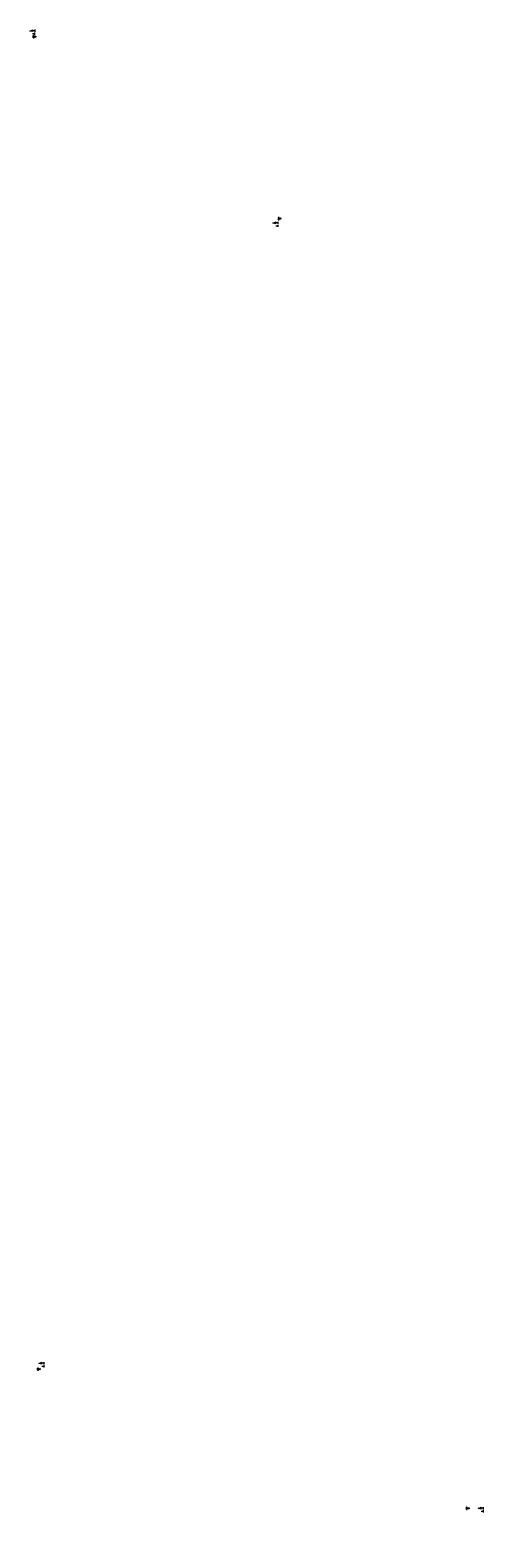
# Model space of a CAD drawing. Extents: x -2017610 to 288295, y -481381 to 250994.
# Drawn here: x -343312 to -255774, y -319957 to -33359 of the extents above; entities that cross this region are included whole.
import ezdxf

# ---------------------------------------------------------------- set-up
doc = ezdxf.new("R2010")
doc.units = 0
doc.header["$LTSCALE"] = 7
doc.header["$MEASUREMENT"] = 0
doc.layers.add('DIM', color=1, linetype='CONTINUOUS')

msp = doc.modelspace()

# ---------------------------------------------------------------- linework, layer by layer
at = {"layer": 'DIM', "color": 4}
for p, q in [((-343312.2, -33623.7), (-342726.4, -33379.9)), ((-342721.2, -33746.1), (-343312.2, -33623.7)), ((-342388.6, -34157.2), (-342771.4, -34162.6)), ((-342721.2, -33746.1), (-342726.4, -33379.9)), ((-342340.8, -33569), (-342723.6, -33574.5)), ((-342414.2, -33938.8), (-342414.2, -34378.8)), ((-342352.4, -33358.8), (-342352.4, -33798.8)), ((-342652.3, -34508.3), (-342652.3, -34944.2)), ((-342468.1, -34508.3), (-342652.3, -34508.3)), ((-342652.3, -34944.2), (-342468.1, -34944.2)), ((-342652.3, -34944.2), (-342643.4, -34944.2)), ((-342647.6, -34943.6), (-342647.6, -34507.7)), ((-342643.4, -34944.2), (-342643.4, -34508.3)), ((-342640.5, -34944.2), (-342640.5, -34508.3)), ((-342638.1, -34944.2), (-342638.1, -34508.3)), ((-342638.1, -34944.2), (-342607.1, -34944.2)), ((-342633.8, -34944.2), (-342633.8, -34508.3)), ((-342629.8, -34944.2), (-342629.8, -34508.3)), ((-342626.4, -34944.2), (-342626.4, -34508.3)), ((-342622.7, -34944.2), (-342622.7, -34508.3)), ((-342618.5, -34944.2), (-342618.5, -34508.3)), ((-342617.1, -34944.2), (-342617.1, -34508.3)), ((-342612.8, -34944.2), (-342612.8, -34508.3)), ((-342610.1, -34944.2), (-342610.1, -34507.8)), ((-342607.1, -34944.2), (-342607.1, -34507.8)), ((-342603.1, -34944.2), (-342603.1, -34508.3)), ((-342602.6, -34941.8), (-342602.6, -34505.9)), ((-342600, -34944.2), (-342600, -34508.3)), ((-342597.2, -34943.6), (-342597.2, -34507.7)), ((-342593.5, -34944.2), (-342593.5, -34508.3)), ((-342589.6, -34944.2), (-342589.6, -34508.3)), ((-342585.4, -34944.2), (-342585.4, -34508.3)), ((-342581.8, -34944.2), (-342581.8, -34507.8)), ((-342578.2, -34944.2), (-342578.2, -34507.8)), ((-342575.3, -34943), (-342575.3, -34508.3)), ((-342571.1, -34944.2), (-342571.1, -34508.3)), ((-342567.6, -34944.2), (-342567.6, -34508.3)), ((-342564.6, -34944.2), (-342564.6, -34508.3)), ((-342562.5, -34944.2), (-342562.5, -34508.3)), ((-342558.9, -34944.2), (-342558.9, -34508.3)), ((-342555.5, -34944.2), (-342555.5, -34508.3)), ((-342551.8, -34943.6), (-342551.8, -34507.7)), ((-342549.8, -34944.2), (-342549.8, -34508.3)), ((-342546.8, -34944.2), (-342546.8, -34508.3)), ((-342543.8, -34944.2), (-342543.8, -34508.3)), ((-342542.2, -34943.8), (-342542.2, -34507.9)), ((-342541.1, -34944.2), (-342541.1, -34508.3)), ((-342539.8, -34942.8), (-342539.8, -34508.3)), ((-342538.2, -34943.6), (-342538.2, -34508.3)), ((-342536.7, -34943.9), (-342536.7, -34508.3)), ((-342535.4, -34944.2), (-342535.4, -34508.3)), ((-342534.3, -34944.2), (-342534.3, -34508.3)), ((-342533.1, -34944.3), (-342533.1, -34508.3)), ((-342531.7, -34944.2), (-342531.7, -34511.7)), ((-342530.7, -34944.2), (-342530.7, -34511.7)), ((-342529.2, -34944.8), (-342529.2, -34512.3)), ((-342527.6, -34944.1), (-342527.6, -34511.5)), ((-342526.5, -34944.1), (-342526.5, -34511.5)), ((-342524.9, -34944.2), (-342524.9, -34511.7)), ((-342523.2, -34944.3), (-342523.2, -34511.8)), ((-342521.8, -34944.2), (-342521.8, -34508.3)), ((-342520.3, -34943.8), (-342520.3, -34507.9)), ((-342519.2, -34943.9), (-342519.2, -34508)), ((-342518.2, -34944.2), (-342518.2, -34508.3)), ((-342516.7, -34944.4), (-342516.7, -34508.5)), ((-342515.8, -34944.4), (-342515.8, -34508.5)), ((-342515.1, -34944.8), (-342515.1, -34508.9)), ((-342513.8, -34944.2), (-342513.8, -34508.3)), ((-342512.7, -34944.2), (-342512.7, -34508.3)), ((-342511.4, -34944.2), (-342511.4, -34508.3)), ((-342510.2, -34944.2), (-342510.2, -34508.3)), ((-342509.3, -34943.9), (-342509.3, -34508)), ((-342508.6, -34944.2), (-342508.6, -34508.3)), ((-342507.6, -34944.1), (-342507.6, -34508.2)), ((-342506.7, -34944.2), (-342506.7, -34508.3)), ((-342505.8, -34944.2), (-342505.8, -34508.3)), ((-342504.8, -34943.8), (-342504.8, -34508.3)), ((-342503.6, -34944.2), (-342503.6, -34508.3)), ((-342502.7, -34944.3), (-342502.7, -34508.3)), ((-342501.4, -34944.5), (-342501.4, -34508.3)), ((-342499.5, -34946), (-342499.5, -34510.1)), ((-342497.7, -34947.8), (-342497.7, -34511.9)), ((-342496.2, -34946.5), (-342496.2, -34510.6)), ((-342494.9, -34947.4), (-342494.9, -34511.4)), ((-342492.3, -34947.8), (-342492.3, -34511.9)), ((-342490.5, -34946.9), (-342490.5, -34511)), ((-342488.8, -34947.8), (-342488.8, -34511.9)), ((-342486.6, -34947.8), (-342486.6, -34511.9)), ((-342484.9, -34947.8), (-342484.9, -34511.9)), ((-342483.4, -34943.4), (-342483.4, -34507.5)), ((-342481.7, -34943.4), (-342481.7, -34507.5)), ((-342479.8, -34949.6), (-342479.8, -34513.7)), ((-342479.4, -34950), (-342479.4, -34514.1)), ((-342477.6, -34949.6), (-342477.6, -34513.7)), ((-342476.3, -34949.1), (-342476.3, -34513.2)), ((-342474.4, -34947.8), (-342474.4, -34511.9)), ((-342472.2, -34944.2), (-342472.2, -34508.3)), ((-296379, -70743.7), (-295793.2, -70499.9)), ((-295788, -70866.1), (-296379, -70743.7)), ((-295415.5, -71314.4), (-295798.3, -71319.9)), ((-295788, -70866.1), (-295793.2, -70499.9)), ((-295407.6, -70689), (-295790.4, -70694.5)), ((-295419.2, -70478.8), (-295419.2, -70918.8)), ((-295419.2, -71058.8), (-295419.2, -71498.8)), ((-295332.9, -69668.8), (-295332.9, -70104.7)), ((-295148.7, -69668.8), (-295332.9, -69668.8)), ((-295332.9, -70104.7), (-295148.7, -70104.7)), ((-295332.9, -70104.7), (-295324, -70104.7)), ((-295328.2, -70104.1), (-295328.2, -69668.2)), ((-295324, -70104.7), (-295324, -69668.8)), ((-295321.1, -70104.7), (-295321.1, -69668.8)), ((-295318.7, -70104.7), (-295318.7, -69668.8)), ((-295318.7, -70104.7), (-295287.7, -70104.7)), ((-295314.4, -70104.7), (-295314.4, -69668.8)), ((-295310.4, -70104.7), (-295310.4, -69668.8)), ((-295307, -70104.7), (-295307, -69668.8)), ((-295303.3, -70104.7), (-295303.3, -69668.8)), ((-295299.1, -70104.7), (-295299.1, -69668.8)), ((-295297.7, -70104.7), (-295297.7, -69668.8)), ((-295293.4, -70104.7), (-295293.4, -69668.8)), ((-295290.7, -70104.7), (-295290.7, -69668.3)), ((-295287.7, -70104.7), (-295287.7, -69668.3)), ((-295283.7, -70104.7), (-295283.7, -69668.8)), ((-295283.1, -70102.3), (-295283.1, -69666.4)), ((-295280.6, -70104.7), (-295280.6, -69668.8)), ((-295277.8, -70104.1), (-295277.8, -69668.2)), ((-295274.1, -70104.7), (-295274.1, -69668.8)), ((-295270.2, -70104.7), (-295270.2, -69668.8)), ((-295266, -70104.7), (-295266, -69668.8)), ((-295262.4, -70104.7), (-295262.4, -69668.3)), ((-295258.8, -70104.7), (-295258.8, -69668.3)), ((-295255.9, -70103.5), (-295255.9, -69668.8)), ((-295251.7, -70104.7), (-295251.7, -69668.8)), ((-295248.2, -70104.7), (-295248.2, -69668.8)), ((-295245.2, -70104.7), (-295245.2, -69668.8)), ((-295243.1, -70104.7), (-295243.1, -69668.8)), ((-295239.5, -70104.7), (-295239.5, -69668.8)), ((-295236.1, -70104.7), (-295236.1, -69668.8)), ((-295232.4, -70104.1), (-295232.4, -69668.2)), ((-295230.4, -70104.7), (-295230.4, -69668.8)), ((-295227.4, -70104.7), (-295227.4, -69668.8)), ((-295224.4, -70104.7), (-295224.4, -69668.8)), ((-295222.8, -70104.3), (-295222.8, -69668.4)), ((-295221.7, -70104.7), (-295221.7, -69668.8)), ((-295220.4, -70103.3), (-295220.4, -69668.8)), ((-295218.8, -70104.1), (-295218.8, -69668.8)), ((-295217.3, -70104.5), (-295217.3, -69668.8)), ((-295216, -70104.7), (-295216, -69668.8)), ((-295214.9, -70104.7), (-295214.9, -69668.8)), ((-295213.7, -70104.9), (-295213.7, -69668.8)), ((-295212.3, -70104.7), (-295212.3, -69672.2)), ((-295211.3, -70104.7), (-295211.3, -69672.2)), ((-295209.8, -70105.3), (-295209.8, -69672.8)), ((-295208.2, -70104.6), (-295208.2, -69672.1)), ((-295207.1, -70104.6), (-295207.1, -69672.1)), ((-295205.5, -70104.7), (-295205.5, -69672.2)), ((-295203.8, -70104.9), (-295203.8, -69672.3)), ((-295202.4, -70104.7), (-295202.4, -69668.8)), ((-295200.9, -70104.3), (-295200.9, -69668.4)), ((-295199.8, -70104.5), (-295199.8, -69668.6)), ((-295198.8, -70104.7), (-295198.8, -69668.8)), ((-295197.3, -70104.9), (-295197.3, -69669)), ((-295196.4, -70104.9), (-295196.4, -69669)), ((-295195.7, -70105.3), (-295195.7, -69669.4)), ((-295194.4, -70104.7), (-295194.4, -69668.8)), ((-295193.3, -70104.7), (-295193.3, -69668.8)), ((-295192, -70104.7), (-295192, -69668.8)), ((-295190.8, -70104.7), (-295190.8, -69668.8)), ((-295189.9, -70104.5), (-295189.9, -69668.6)), ((-295189.2, -70104.7), (-295189.2, -69668.8)), ((-295188.2, -70104.6), (-295188.2, -69668.7)), ((-295187.3, -70104.7), (-295187.3, -69668.8)), ((-295186.4, -70104.7), (-295186.4, -69668.8)), ((-295185.4, -70104.3), (-295185.4, -69668.8)), ((-295184.2, -70104.7), (-295184.2, -69668.8)), ((-295183.3, -70104.8), (-295183.3, -69668.8)), ((-295182, -70105.1), (-295182, -69668.8)), ((-295180.1, -70106.5), (-295180.1, -69670.6)), ((-295178.3, -70108.3), (-295178.3, -69672.4)), ((-295176.8, -70107), (-295176.8, -69671.1)), ((-295175.5, -70107.9), (-295175.5, -69672)), ((-295172.9, -70108.3), (-295172.9, -69672.4)), ((-295171.1, -70107.5), (-295171.1, -69671.6)), ((-295169.4, -70108.3), (-295169.4, -69672.4)), ((-295167.2, -70108.3), (-295167.2, -69672.4)), ((-295165.5, -70108.3), (-295165.5, -69672.4)), ((-295164, -70104), (-295164, -69668.1)), ((-295162.3, -70104), (-295162.3, -69668.1)), ((-295160.4, -70110.1), (-295160.4, -69674.2)), ((-295160, -70110.5), (-295160, -69674.6)), ((-295158.2, -70110.1), (-295158.2, -69674.2)), ((-295156.9, -70109.7), (-295156.9, -69673.8)), ((-295155, -70108.3), (-295155, -69672.4)), ((-295152.8, -70104.7), (-295152.8, -69668.8)), ((-341615.9, -292068.3), (-341800, -292068.3)), ((-341800, -292068.3), (-341800, -292504.2)), ((-341795.3, -292503.6), (-341795.3, -292067.7)), ((-341791.1, -292504.2), (-341791.1, -292068.3)), ((-341788.2, -292504.2), (-341788.2, -292068.3)), ((-341785.8, -292504.2), (-341785.8, -292068.3)), ((-341781.6, -292504.2), (-341781.6, -292068.3)), ((-341777.5, -292504.2), (-341777.5, -292068.3)), ((-341774.1, -292504.2), (-341774.1, -292068.3)), ((-341770.5, -292504.2), (-341770.5, -292068.3)), ((-341766.2, -292504.2), (-341766.2, -292068.3)), ((-341764.8, -292504.2), (-341764.8, -292068.3)), ((-341760.6, -292504.2), (-341760.6, -292068.3)), ((-341757.9, -292504.2), (-341757.9, -292067.8)), ((-341754.8, -292504.2), (-341754.8, -292067.8)), ((-341750.8, -292504.2), (-341750.8, -292068.3)), ((-341750.3, -292501.8), (-341750.3, -292065.9)), ((-341747.8, -292504.2), (-341747.8, -292068.3)), ((-341744.9, -292503.6), (-341744.9, -292067.7)), ((-341741.3, -292504.2), (-341741.3, -292068.3)), ((-341737.4, -292504.2), (-341737.4, -292068.3)), ((-341733.1, -292504.2), (-341733.1, -292068.3)), ((-341729.5, -292504.2), (-341729.5, -292067.8)), ((-341725.9, -292504.2), (-341725.9, -292067.8)), ((-341723.1, -292503), (-341723.1, -292068.3)), ((-341718.8, -292504.2), (-341718.8, -292068.3)), ((-341715.4, -292504.2), (-341715.4, -292068.3)), ((-341712.3, -292504.2), (-341712.3, -292068.3)), ((-341710.2, -292504.2), (-341710.2, -292068.3)), ((-341706.6, -292504.2), (-341706.6, -292068.3)), ((-341703.2, -292504.2), (-341703.2, -292068.3)), ((-341699.6, -292503.6), (-341699.6, -292067.7)), ((-341697.6, -292504.2), (-341697.6, -292068.3)), ((-341694.5, -292504.2), (-341694.5, -292068.3)), ((-341691.5, -292504.2), (-341691.5, -292068.3)), ((-341689.9, -292503.8), (-341689.9, -292067.9)), ((-341688.8, -292504.2), (-341688.8, -292068.3)), ((-341687.5, -292502.8), (-341687.5, -292068.3)), ((-341686, -292503.6), (-341686, -292068.3)), ((-341684.4, -292503.9), (-341684.4, -292068.3)), ((-341683.1, -292504.2), (-341683.1, -292068.3)), ((-341682.1, -292504.2), (-341682.1, -292068.3)), ((-341680.9, -292504.3), (-341680.9, -292068.3)), ((-341679.5, -292504.2), (-341679.5, -292071.7)), ((-341678.4, -292504.2), (-341678.4, -292071.7)), ((-341676.9, -292504.8), (-341676.9, -292072.3)), ((-341675.3, -292504.1), (-341675.3, -292071.5)), ((-341674.3, -292504.1), (-341674.3, -292071.5)), ((-341672.7, -292504.2), (-341672.7, -292071.7)), ((-341671, -292504.3), (-341671, -292071.8)), ((-341669.5, -292504.2), (-341669.5, -292068.3)), ((-341668, -292503.8), (-341668, -292067.9)), ((-341666.9, -292503.9), (-341666.9, -292068)), ((-341665.9, -292504.2), (-341665.9, -292068.3)), ((-341664.4, -292504.4), (-341664.4, -292068.5)), ((-341663.5, -292504.4), (-341663.5, -292068.5)), ((-341662.9, -292504.8), (-341662.9, -292068.9)), ((-341661.5, -292504.2), (-341661.5, -292068.3)), ((-341660.5, -292504.2), (-341660.5, -292068.3)), ((-341659.2, -292504.2), (-341659.2, -292068.3)), ((-341658, -292504.2), (-341658, -292068.3)), ((-341657.1, -292503.9), (-341657.1, -292068)), ((-341656.3, -292504.2), (-341656.3, -292068.3)), ((-341655.4, -292504.1), (-341655.4, -292068.2)), ((-341654.4, -292504.2), (-341654.4, -292068.3)), ((-341653.5, -292504.2), (-341653.5, -292068.3)), ((-341652.5, -292503.8), (-341652.5, -292068.3)), ((-341651.3, -292504.2), (-341651.3, -292068.3)), ((-341650.5, -292504.3), (-341650.5, -292068.3)), ((-341649.1, -292504.5), (-341649.1, -292068.3)), ((-341647.3, -292506), (-341647.3, -292070.1)), ((-341645.5, -292507.8), (-341645.5, -292071.9)), ((-341643.9, -292506.5), (-341643.9, -292070.6)), ((-341642.7, -292507.4), (-341642.7, -292071.4)), ((-341640.1, -292507.8), (-341640.1, -292071.9)), ((-341638.2, -292506.9), (-341638.2, -292071)), ((-341636.5, -292507.8), (-341636.5, -292071.9)), ((-341634.3, -292507.8), (-341634.3, -292071.9)), ((-341632.6, -292507.8), (-341632.6, -292071.9)), ((-341631.1, -292503.4), (-341631.1, -292067.5)), ((-341629.4, -292503.4), (-341629.4, -292067.5)), ((-341627.5, -292509.6), (-341627.5, -292073.7)), ((-341627.1, -292510), (-341627.1, -292074.1)), ((-341625.4, -292509.6), (-341625.4, -292073.7)), ((-341624.1, -292509.1), (-341624.1, -292073.2)), ((-341622.1, -292507.8), (-341622.1, -292071.9)), ((-341620, -292504.2), (-341620, -292068.3)), ((-341556.4, -291194.4), (-340970.6, -290950.6)), ((-340965.4, -291316.8), (-341556.4, -291194.4)), ((-340592.8, -291765.2), (-340975.7, -291770.6)), ((-340965.4, -291316.8), (-340970.6, -290950.6)), ((-340585, -291139.8), (-340967.8, -291145.2)), ((-340596.6, -290929.5), (-340596.6, -291369.5)), ((-340596.6, -291509.5), (-340596.6, -291949.5)), ((-341800, -292504.2), (-341791.1, -292504.2)), ((-341800, -292504.2), (-341615.9, -292504.2)), ((-341785.8, -292504.2), (-341754.8, -292504.2)), ((-258855, -318985.4), (-259039.2, -318985.4)), ((-259039.2, -318985.4), (-259039.2, -319421.3)), ((-259039.2, -319421.3), (-259030.3, -319421.3)), ((-259039.2, -319421.3), (-258855, -319421.3)), ((-259034.5, -319420.7), (-259034.5, -318984.8)), ((-259030.3, -319421.3), (-259030.3, -318985.4)), ((-259027.4, -319421.3), (-259027.4, -318985.4)), ((-259025, -319421.3), (-259025, -318985.4)), ((-259025, -319421.3), (-258994, -319421.3)), ((-259020.7, -319421.3), (-259020.7, -318985.4)), ((-259016.7, -319421.3), (-259016.7, -318985.4)), ((-259013.3, -319421.3), (-259013.3, -318985.4)), ((-259009.6, -319421.3), (-259009.6, -318985.4)), ((-259005.4, -319421.3), (-259005.4, -318985.4)), ((-259004, -319421.3), (-259004, -318985.4)), ((-258999.7, -319421.3), (-258999.7, -318985.4)), ((-258997, -319421.3), (-258997, -318984.9)), ((-258994, -319421.3), (-258994, -318984.9)), ((-258990, -319421.3), (-258990, -318985.4)), ((-258989.4, -319418.9), (-258989.4, -318983)), ((-258986.9, -319421.3), (-258986.9, -318985.4)), ((-258984.1, -319420.7), (-258984.1, -318984.8)), ((-258980.4, -319421.3), (-258980.4, -318985.4)), ((-258976.5, -319421.3), (-258976.5, -318985.4)), ((-258972.3, -319421.3), (-258972.3, -318985.4)), ((-258968.7, -319421.3), (-258968.7, -318984.9)), ((-258965.1, -319421.3), (-258965.1, -318984.9)), ((-258962.2, -319420.1), (-258962.2, -318985.4)), ((-258958, -319421.3), (-258958, -318985.4)), ((-258954.5, -319421.3), (-258954.5, -318985.4)), ((-258951.5, -319421.3), (-258951.5, -318985.4)), ((-258949.4, -319421.3), (-258949.4, -318985.4)), ((-258945.8, -319421.3), (-258945.8, -318985.4)), ((-258942.4, -319421.3), (-258942.4, -318985.4)), ((-258938.7, -319420.7), (-258938.7, -318984.8)), ((-258936.7, -319421.3), (-258936.7, -318985.4)), ((-258933.7, -319421.3), (-258933.7, -318985.4)), ((-258930.7, -319421.3), (-258930.7, -318985.4)), ((-258929.1, -319420.9), (-258929.1, -318985)), ((-258928, -319421.3), (-258928, -318985.4)), ((-258926.7, -319419.9), (-258926.7, -318985.4)), ((-258925.1, -319420.7), (-258925.1, -318985.4)), ((-258923.6, -319421.1), (-258923.6, -318985.4)), ((-258922.3, -319421.3), (-258922.3, -318985.4)), ((-258921.2, -319421.3), (-258921.2, -318985.4)), ((-258920, -319421.4), (-258920, -318985.4)), ((-258918.6, -319421.3), (-258918.6, -318988.8)), ((-258917.6, -319421.3), (-258917.6, -318988.8)), ((-258916.1, -319421.9), (-258916.1, -318989.4)), ((-258914.5, -319421.2), (-258914.5, -318988.7)), ((-258913.4, -319421.2), (-258913.4, -318988.7)), ((-258911.8, -319421.3), (-258911.8, -318988.8)), ((-258910.1, -319421.4), (-258910.1, -318988.9)), ((-258908.7, -319421.3), (-258908.7, -318985.4)), ((-258907.2, -319420.9), (-258907.2, -318985)), ((-258906.1, -319421.1), (-258906.1, -318985.1)), ((-258905, -319421.3), (-258905, -318985.4)), ((-258903.6, -319421.5), (-258903.6, -318985.6)), ((-258902.7, -319421.5), (-258902.7, -318985.6)), ((-258902, -319421.9), (-258902, -318986)), ((-258900.7, -319421.3), (-258900.7, -318985.4)), ((-258899.6, -319421.3), (-258899.6, -318985.4)), ((-258898.3, -319421.3), (-258898.3, -318985.4)), ((-258897.1, -319421.3), (-258897.1, -318985.4)), ((-258896.2, -319421.1), (-258896.2, -318985.1)), ((-258895.4, -319421.3), (-258895.4, -318985.4)), ((-258894.5, -319421.2), (-258894.5, -318985.3)), ((-258893.6, -319421.3), (-258893.6, -318985.4)), ((-258892.7, -319421.3), (-258892.7, -318985.4)), ((-258891.7, -319420.9), (-258891.7, -318985.4)), ((-258890.5, -319421.3), (-258890.5, -318985.4)), ((-258889.6, -319421.4), (-258889.6, -318985.4)), ((-258888.3, -319421.7), (-258888.3, -318985.4)), ((-258886.4, -319423.1), (-258886.4, -318987.2)), ((-258884.6, -319424.9), (-258884.6, -318989)), ((-258883.1, -319423.6), (-258883.1, -318987.7)), ((-258881.8, -319424.5), (-258881.8, -318988.6)), ((-258879.2, -319424.9), (-258879.2, -318989)), ((-258877.4, -319424), (-258877.4, -318988.1)), ((-258875.6, -319424.9), (-258875.6, -318989)), ((-258873.5, -319424.9), (-258873.5, -318989)), ((-258871.8, -319424.9), (-258871.8, -318989)), ((-258870.3, -319420.6), (-258870.3, -318984.7)), ((-258868.5, -319420.6), (-258868.5, -318984.7)), ((-258866.7, -319426.7), (-258866.7, -318990.8)), ((-258866.2, -319427.1), (-258866.2, -318991.2)), ((-258864.5, -319426.7), (-258864.5, -318990.8)), ((-258863.2, -319426.3), (-258863.2, -318990.4)), ((-258861.3, -319424.9), (-258861.3, -318989)), ((-258859.1, -319421.3), (-258859.1, -318985.4)), ((-256745.2, -319201.5), (-256159.4, -318957.7)), ((-256154.2, -319323.9), (-256745.2, -319201.5)), ((-255781.6, -319772.3), (-256164.5, -319777.7)), ((-256154.2, -319323.9), (-256159.4, -318957.7)), ((-255773.8, -319146.8), (-256156.6, -319152.3)), ((-255785.4, -318936.6), (-255785.4, -319376.6)), ((-255785.4, -319516.6), (-255785.4, -319956.6))]:
    msp.add_line(p, q, dxfattribs=at)
for centre in [(-342216.5, -34715), (-294897.1, -69875.5), (-341364.2, -292275), (-258603.4, -319192.1)]:
    msp.add_circle(centre, 114.5, dxfattribs=at)

doc.saveas('drawing.dxf')
